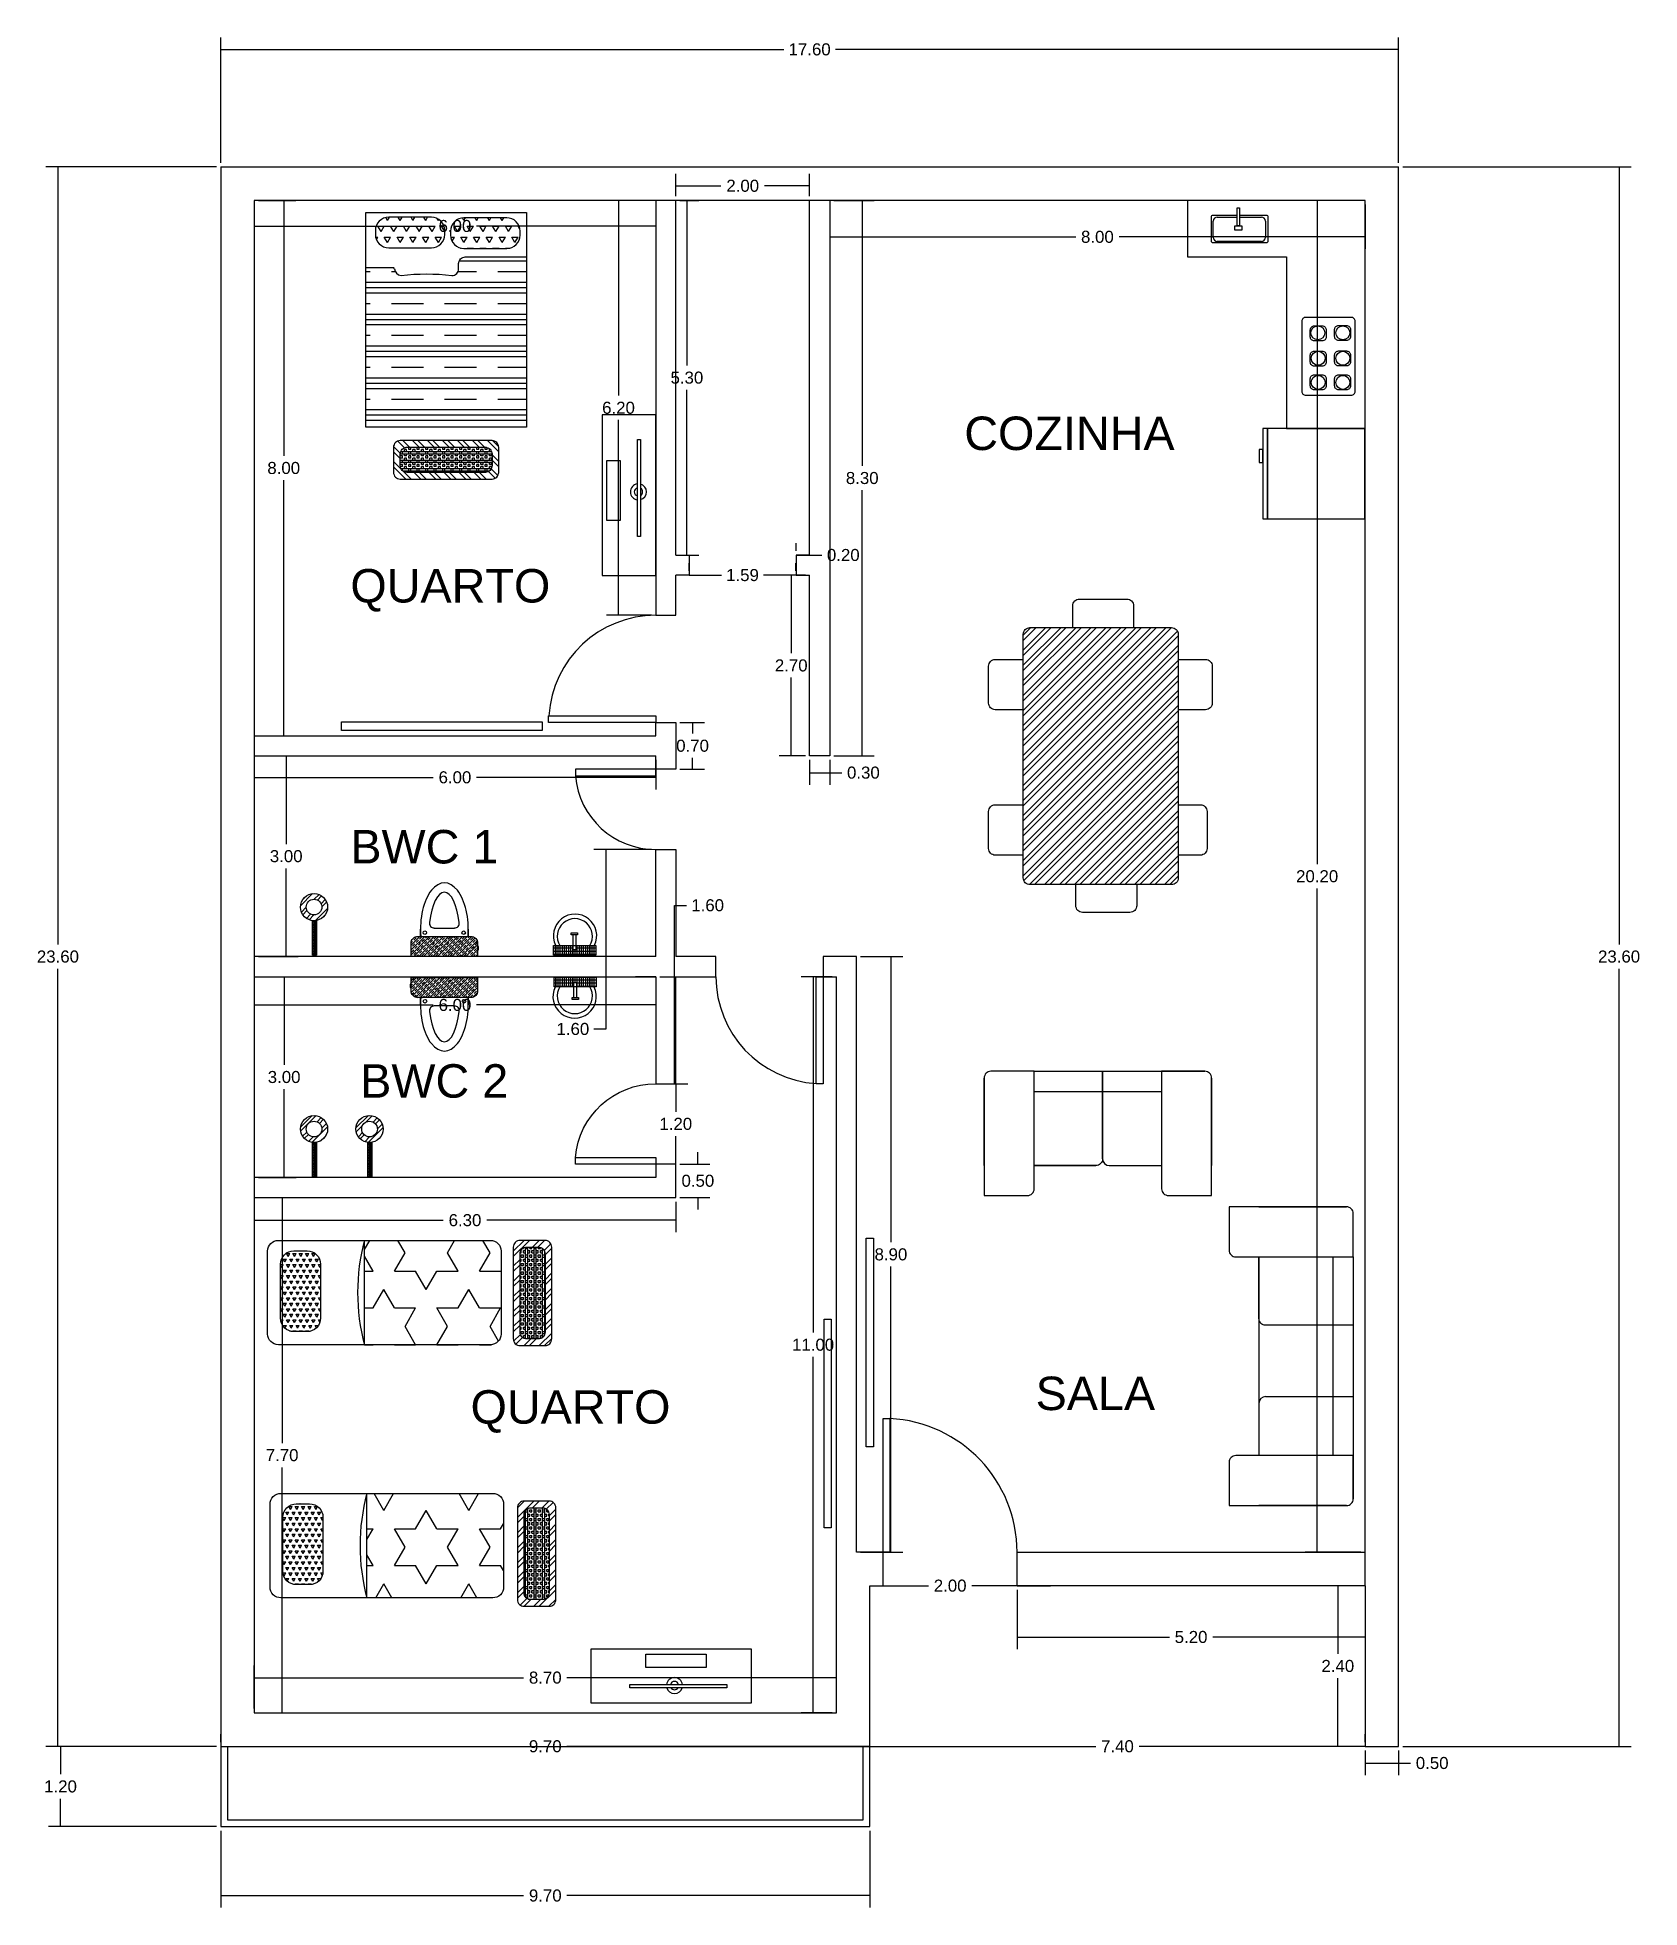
# Model space of a CAD drawing. Header units: millimetres. Extents: x -241762 to 114388, y -202223 to 8844.
# Drawn here: x 5653.48 to 5677.42, y 5334.76 to 5362.7 of the extents above; entities that cross this region are included whole.
import ezdxf

# ---------------------------------------------------------------- set-up
doc = ezdxf.new("R2010")
doc.units = ezdxf.units.MM
doc.layers.add('APPLIENCES', color=7, linetype='Continuous', plot=False)
doc.layers.add('DOORS AND WINDOWS', color=7, linetype='Continuous', plot=False)
doc.layers.add('COTAS', color=7, linetype='Continuous')
doc.styles.get("Standard").update_dxf_attribs({"font": 'arial.ttf'})
doc.dimstyles.new('COTAS', dxfattribs={"dimtxt": 0.18, "dimasz": 0.18, "dimexe": 0.18, "dimexo": 0.0625, "dimgap": 0.09, "dimtad": 0, "dimtih": 1, "dimtoh": 1, "dimzin": 0, "dimdsep": 46, "dimtxsty": 'Standard', "dimblk": 'NONE', "dimcen": 0.09, "dimclrt": 1, "dimadec": 0, "dimazin": 0, "dimtfac": 1, "dimtofl": 0, "dimtmove": 0, "dimatfit": 3, "dimfxl": 1, "dimtolj": 1, "dimtzin": 0, "dimarcsym": 0})

msp = doc.modelspace()

# ---------------------------------------------------------------- texts
at = {"char_height": 0.5, "attachment_point": 1}
for s, insert in [('COZINHA', (5667.327, 5357.035)), ('QUARTO', (5658.153, 5354.757)), ('BWC 1', (5658.153, 5350.858)), ('BWC 2', (5658.3, 5347.358)), ('SALA', (5668.393, 5342.69)), ('QUARTO', (5659.949, 5342.487))]:
    msp.add_mtext_dynamic_manual_height_columns(s, width=6, gutter_width=25, heights=[0], dxfattribs=dict(at, insert=insert))

# ---------------------------------------------------------------- blocks, each defined once
blk = doc.blocks.new('*D55')
at = {"layer": 'COTAS', "color": 0, "lineweight": -2, "transparency": 16777216}
for p, q in [((5656.216, 5360.829), (5656.216, 5362.701)), ((5656.216, 5362.521), (5664.631, 5362.521)), ((5673.816, 5362.521), (5665.401, 5362.521)), ((5673.816, 5360.829), (5673.816, 5362.701))]:
    blk.add_line(p, q, dxfattribs=at)
at = {"layer": 'Defpoints', "color": 0, "transparency": 16777216}
for p in [(5673.816, 5362.521), (5656.216, 5360.766), (5673.816, 5360.766)]:
    blk.add_point(p, dxfattribs=at)
at = {"layer": 'COTAS', "color": 1, "transparency": 16777216, "insert": (5665.016, 5362.521), "char_height": 0.18, "attachment_point": 5}
blk.add_mtext('\\A1;17.60', dxfattribs=at)
blk = doc.blocks.new('_None')
blk = doc.blocks.new('*D56')
at = {"layer": 'COTAS', "color": 0, "lineweight": -2, "transparency": 16777216}
for p, q in [((5656.153, 5360.766), (5653.603, 5360.766)), ((5653.783, 5360.766), (5653.783, 5349.148)), ((5653.783, 5337.166), (5653.783, 5348.784)), ((5656.153, 5337.166), (5653.603, 5337.166))]:
    blk.add_line(p, q, dxfattribs=at)
at = {"layer": 'Defpoints', "color": 0, "transparency": 16777216}
for p in [(5656.216, 5360.766), (5653.783, 5337.166), (5656.216, 5337.166)]:
    blk.add_point(p, dxfattribs=at)
at = {"layer": 'COTAS', "color": 1, "transparency": 16777216, "insert": (5653.783, 5348.966), "char_height": 0.18, "attachment_point": 5}
blk.add_mtext('\\A1;23.60', dxfattribs=at)
blk = doc.blocks.new('*D57')
at = {"layer": 'COTAS', "color": 0, "lineweight": -2, "transparency": 16777216}
for p, q in [((5656.153, 5337.166), (5653.642, 5337.166)), ((5653.822, 5337.166), (5653.822, 5336.748)), ((5653.822, 5335.966), (5653.822, 5336.384)), ((5656.153, 5335.966), (5653.642, 5335.966))]:
    blk.add_line(p, q, dxfattribs=at)
at = {"layer": 'Defpoints', "color": 0, "transparency": 16777216}
for p in [(5653.822, 5337.166), (5656.216, 5337.166), (5656.216, 5335.966)]:
    blk.add_point(p, dxfattribs=at)
at = {"layer": 'COTAS', "color": 1, "transparency": 16777216, "insert": (5653.822, 5336.566), "char_height": 0.18, "attachment_point": 5}
blk.add_mtext('\\A1;1.20', dxfattribs=at)
blk = doc.blocks.new('*D58')
at = {"layer": 'COTAS', "color": 0, "lineweight": -2, "transparency": 16777216}
for p, q in [((5656.216, 5335.904), (5656.216, 5334.756)), ((5665.916, 5335.904), (5665.916, 5334.756)), ((5656.216, 5334.936), (5660.742, 5334.936)), ((5665.916, 5334.936), (5661.389, 5334.936))]:
    blk.add_line(p, q, dxfattribs=at)
at = {"layer": 'Defpoints', "color": 0, "transparency": 16777216}
for p in [(5656.216, 5335.966), (5665.916, 5335.966), (5665.916, 5334.936)]:
    blk.add_point(p, dxfattribs=at)
at = {"layer": 'COTAS', "color": 1, "transparency": 16777216, "insert": (5661.066, 5334.936), "char_height": 0.18, "attachment_point": 5}
blk.add_mtext('\\A1;9.70', dxfattribs=at)
blk = doc.blocks.new('*D59')
at = {"layer": 'COTAS', "color": 0, "lineweight": -2, "transparency": 16777216}
for p, q in [((5673.253, 5360.266), (5672.42, 5360.266)), ((5672.6, 5360.266), (5672.6, 5350.348)), ((5672.6, 5340.066), (5672.6, 5349.984)), ((5673.253, 5340.066), (5672.42, 5340.066))]:
    blk.add_line(p, q, dxfattribs=at)
at = {"layer": 'Defpoints', "color": 0, "transparency": 16777216}
for p in [(5673.316, 5360.266), (5672.6, 5340.066), (5673.316, 5340.066)]:
    blk.add_point(p, dxfattribs=at)
at = {"layer": 'COTAS', "color": 1, "transparency": 16777216, "insert": (5672.6, 5350.166), "char_height": 0.18, "attachment_point": 5}
blk.add_mtext('\\A1;20.20', dxfattribs=at)
blk = doc.blocks.new('*D60')
at = {"layer": 'COTAS', "color": 0, "lineweight": -2, "transparency": 16777216}
for p, q in [((5665.316, 5360.204), (5665.316, 5359.54)), ((5673.316, 5360.204), (5673.316, 5359.54)), ((5665.316, 5359.72), (5668.992, 5359.72)), ((5673.316, 5359.72), (5669.64, 5359.72))]:
    blk.add_line(p, q, dxfattribs=at)
at = {"layer": 'Defpoints', "color": 0, "transparency": 16777216}
for p in [(5665.316, 5360.266), (5673.316, 5360.266), (5673.316, 5359.72)]:
    blk.add_point(p, dxfattribs=at)
at = {"layer": 'COTAS', "color": 1, "transparency": 16777216, "insert": (5669.316, 5359.72), "char_height": 0.18, "attachment_point": 5}
blk.add_mtext('\\A1;8.00', dxfattribs=at)
blk = doc.blocks.new('*D61')
at = {"layer": 'COTAS', "color": 0, "lineweight": -2, "transparency": 16777216}
for p, q in [((5673.878, 5360.766), (5677.292, 5360.766)), ((5677.112, 5360.766), (5677.112, 5349.148)), ((5677.112, 5337.166), (5677.112, 5348.784)), ((5673.878, 5337.166), (5677.292, 5337.166))]:
    blk.add_line(p, q, dxfattribs=at)
at = {"layer": 'Defpoints', "color": 0, "transparency": 16777216}
for p in [(5673.816, 5360.766), (5673.816, 5337.166), (5677.112, 5337.166)]:
    blk.add_point(p, dxfattribs=at)
at = {"layer": 'COTAS', "color": 1, "transparency": 16777216, "insert": (5677.112, 5348.966), "char_height": 0.18, "attachment_point": 5}
blk.add_mtext('\\A1;23.60', dxfattribs=at)
blk = doc.blocks.new('*D62')
at = {"layer": 'COTAS', "color": 0, "lineweight": -2, "transparency": 16777216}
for p, q in [((5656.716, 5360.204), (5656.716, 5359.702)), ((5662.716, 5360.204), (5662.716, 5359.702)), ((5656.716, 5359.882), (5659.392, 5359.882)), ((5662.716, 5359.882), (5660.04, 5359.882))]:
    blk.add_line(p, q, dxfattribs=at)
at = {"layer": 'Defpoints', "color": 0, "transparency": 16777216}
for p in [(5656.716, 5360.266), (5662.716, 5360.266), (5662.716, 5359.882)]:
    blk.add_point(p, dxfattribs=at)
at = {"layer": 'COTAS', "color": 1, "transparency": 16777216, "insert": (5659.716, 5359.882), "char_height": 0.18, "attachment_point": 5}
blk.add_mtext('\\A1;6.00', dxfattribs=at)
blk = doc.blocks.new('*D63')
at = {"layer": 'COTAS', "color": 0, "lineweight": -2, "transparency": 16777216}
for p, q in [((5656.778, 5360.266), (5657.337, 5360.266)), ((5657.157, 5360.266), (5657.157, 5356.448)), ((5657.157, 5352.266), (5657.157, 5356.084)), ((5656.778, 5352.266), (5657.337, 5352.266))]:
    blk.add_line(p, q, dxfattribs=at)
at = {"layer": 'Defpoints', "color": 0, "transparency": 16777216}
for p in [(5656.716, 5360.266), (5656.716, 5352.266), (5657.157, 5352.266)]:
    blk.add_point(p, dxfattribs=at)
at = {"layer": 'COTAS', "color": 1, "transparency": 16777216, "insert": (5657.157, 5356.266), "char_height": 0.18, "attachment_point": 5}
blk.add_mtext('\\A1;8.00', dxfattribs=at)
blk = doc.blocks.new('*D64')
at = {"layer": 'COTAS', "color": 0, "lineweight": -2, "transparency": 16777216}
for p, q in [((5656.778, 5351.966), (5657.374, 5351.966)), ((5657.194, 5351.966), (5657.194, 5350.648)), ((5657.194, 5348.966), (5657.194, 5350.284)), ((5656.778, 5348.966), (5657.374, 5348.966))]:
    blk.add_line(p, q, dxfattribs=at)
at = {"layer": 'Defpoints', "color": 0, "transparency": 16777216}
for p in [(5656.716, 5351.966), (5656.716, 5348.966), (5657.194, 5348.966)]:
    blk.add_point(p, dxfattribs=at)
at = {"layer": 'COTAS', "color": 1, "transparency": 16777216, "insert": (5657.194, 5350.466), "char_height": 0.18, "attachment_point": 5}
blk.add_mtext('\\A1;3.00', dxfattribs=at)
blk = doc.blocks.new('*D65')
at = {"layer": 'COTAS', "color": 0, "lineweight": -2, "transparency": 16777216}
for p, q in [((5656.778, 5348.666), (5657.343, 5348.666)), ((5657.163, 5348.666), (5657.163, 5347.348)), ((5657.163, 5345.666), (5657.163, 5346.984)), ((5656.778, 5345.666), (5657.343, 5345.666))]:
    blk.add_line(p, q, dxfattribs=at)
at = {"layer": 'Defpoints', "color": 0, "transparency": 16777216}
for p in [(5656.716, 5348.666), (5656.716, 5345.666), (5657.163, 5345.666)]:
    blk.add_point(p, dxfattribs=at)
at = {"layer": 'COTAS', "color": 1, "transparency": 16777216, "insert": (5657.163, 5347.166), "char_height": 0.18, "attachment_point": 5}
blk.add_mtext('\\A1;3.00', dxfattribs=at)
blk = doc.blocks.new('*D66')
at = {"layer": 'COTAS', "color": 0, "lineweight": -2, "transparency": 16777216}
for p, q in [((5656.778, 5345.366), (5657.313, 5345.366)), ((5657.133, 5345.366), (5657.133, 5341.698)), ((5657.133, 5337.666), (5657.133, 5341.334)), ((5656.778, 5337.666), (5657.313, 5337.666))]:
    blk.add_line(p, q, dxfattribs=at)
at = {"layer": 'Defpoints', "color": 0, "transparency": 16777216}
for p in [(5656.716, 5345.366), (5656.716, 5337.666), (5657.133, 5337.666)]:
    blk.add_point(p, dxfattribs=at)
at = {"layer": 'COTAS', "color": 1, "transparency": 16777216, "insert": (5657.133, 5341.516), "char_height": 0.18, "attachment_point": 5}
blk.add_mtext('\\A1;7.70', dxfattribs=at)
blk = doc.blocks.new('*D67')
at = {"layer": 'COTAS', "color": 0, "lineweight": -2, "transparency": 16777216}
for p, q in [((5656.716, 5337.729), (5656.716, 5338.372)), ((5656.716, 5338.192), (5660.742, 5338.192)), ((5665.416, 5338.192), (5661.39, 5338.192)), ((5665.416, 5337.729), (5665.416, 5338.372))]:
    blk.add_line(p, q, dxfattribs=at)
at = {"layer": 'Defpoints', "color": 0, "transparency": 16777216}
for p in [(5665.416, 5338.192), (5656.716, 5337.666), (5665.416, 5337.666)]:
    blk.add_point(p, dxfattribs=at)
at = {"layer": 'COTAS', "color": 1, "transparency": 16777216, "insert": (5661.066, 5338.192), "char_height": 0.18, "attachment_point": 5}
blk.add_mtext('\\A1;8.70', dxfattribs=at)
blk = doc.blocks.new('*D68')
at = {"layer": 'COTAS', "color": 0, "lineweight": -2, "transparency": 16777216}
for p, q in [((5656.216, 5337.229), (5656.216, 5337.346)), ((5665.916, 5337.229), (5665.916, 5337.346)), ((5656.216, 5337.166), (5660.742, 5337.166)), ((5665.916, 5337.166), (5661.389, 5337.166))]:
    blk.add_line(p, q, dxfattribs=at)
at = {"layer": 'Defpoints', "color": 0, "transparency": 16777216}
for p in [(5656.216, 5337.166), (5665.916, 5337.166), (5665.916, 5337.166)]:
    blk.add_point(p, dxfattribs=at)
at = {"layer": 'COTAS', "color": 1, "transparency": 16777216, "insert": (5661.066, 5337.166), "char_height": 0.18, "attachment_point": 5}
blk.add_mtext('\\A1;9.70', dxfattribs=at)
blk = doc.blocks.new('*D69')
at = {"layer": 'COTAS', "color": 0, "lineweight": -2, "transparency": 16777216}
for p, q in [((5656.716, 5351.904), (5656.716, 5351.464)), ((5662.716, 5351.904), (5662.716, 5351.464)), ((5656.716, 5351.644), (5659.392, 5351.644)), ((5662.716, 5351.644), (5660.04, 5351.644))]:
    blk.add_line(p, q, dxfattribs=at)
at = {"layer": 'Defpoints', "color": 0, "transparency": 16777216}
for p in [(5656.716, 5351.966), (5662.716, 5351.966), (5662.716, 5351.644)]:
    blk.add_point(p, dxfattribs=at)
at = {"layer": 'COTAS', "color": 1, "transparency": 16777216, "insert": (5659.716, 5351.644), "char_height": 0.18, "attachment_point": 5}
blk.add_mtext('\\A1;6.00', dxfattribs=at)
blk = doc.blocks.new('*D70')
at = {"layer": 'COTAS', "color": 0, "lineweight": -2, "transparency": 16777216}
for p, q in [((5656.716, 5348.604), (5656.716, 5348.063)), ((5662.716, 5348.604), (5662.716, 5348.063)), ((5656.716, 5348.243), (5659.392, 5348.243)), ((5662.716, 5348.243), (5660.04, 5348.243))]:
    blk.add_line(p, q, dxfattribs=at)
at = {"layer": 'Defpoints', "color": 0, "transparency": 16777216}
for p in [(5656.716, 5348.666), (5662.716, 5348.666), (5662.716, 5348.243)]:
    blk.add_point(p, dxfattribs=at)
at = {"layer": 'COTAS', "color": 1, "transparency": 16777216, "insert": (5659.716, 5348.243), "char_height": 0.18, "attachment_point": 5}
blk.add_mtext('\\A1;6.00', dxfattribs=at)
blk = doc.blocks.new('*D71')
at = {"layer": 'COTAS', "color": 0, "lineweight": -2, "transparency": 16777216}
for p, q in [((5656.716, 5345.304), (5656.716, 5344.847)), ((5663.016, 5345.304), (5663.016, 5344.847)), ((5656.716, 5345.027), (5659.542, 5345.027)), ((5663.016, 5345.027), (5660.19, 5345.027))]:
    blk.add_line(p, q, dxfattribs=at)
at = {"layer": 'Defpoints', "color": 0, "transparency": 16777216}
for p in [(5656.716, 5345.366), (5663.016, 5345.366), (5663.016, 5345.027)]:
    blk.add_point(p, dxfattribs=at)
at = {"layer": 'COTAS', "color": 1, "transparency": 16777216, "insert": (5659.866, 5345.027), "char_height": 0.18, "attachment_point": 5}
blk.add_mtext('\\A1;6.30', dxfattribs=at)
blk = doc.blocks.new('*D72')
at = {"layer": 'COTAS', "color": 0, "lineweight": -2, "transparency": 16777216}
for p, q in [((5663.016, 5360.329), (5663.016, 5360.663)), ((5665.016, 5360.329), (5665.016, 5360.663)), ((5663.016, 5360.483), (5663.691, 5360.483)), ((5665.016, 5360.483), (5664.341, 5360.483))]:
    blk.add_line(p, q, dxfattribs=at)
at = {"layer": 'Defpoints', "color": 0, "transparency": 16777216}
for p in [(5663.016, 5360.266), (5665.016, 5360.483), (5665.016, 5360.266)]:
    blk.add_point(p, dxfattribs=at)
at = {"layer": 'COTAS', "color": 1, "transparency": 16777216, "insert": (5664.016, 5360.483), "char_height": 0.18, "attachment_point": 5}
blk.add_mtext('\\A1;2.00', dxfattribs=at)
blk = doc.blocks.new('*D73')
at = {"layer": 'COTAS', "color": 0, "lineweight": -2, "transparency": 16777216}
for p, q in [((5665.378, 5360.266), (5665.982, 5360.266)), ((5665.802, 5360.266), (5665.802, 5356.298)), ((5665.802, 5351.966), (5665.802, 5355.934)), ((5665.378, 5351.966), (5665.982, 5351.966))]:
    blk.add_line(p, q, dxfattribs=at)
at = {"layer": 'Defpoints', "color": 0, "transparency": 16777216}
for p in [(5665.316, 5360.266), (5665.316, 5351.966), (5665.802, 5351.966)]:
    blk.add_point(p, dxfattribs=at)
at = {"layer": 'COTAS', "color": 1, "transparency": 16777216, "insert": (5665.802, 5356.116), "char_height": 0.18, "attachment_point": 5}
blk.add_mtext('\\A1;8.30', dxfattribs=at)
blk = doc.blocks.new('*D74')
at = {"layer": 'COTAS', "color": 0, "lineweight": -2, "transparency": 16777216}
for p, q in [((5663.078, 5360.266), (5663.362, 5360.266)), ((5663.182, 5360.266), (5663.182, 5357.798)), ((5663.182, 5354.966), (5663.182, 5357.434)), ((5663.078, 5354.966), (5663.362, 5354.966))]:
    blk.add_line(p, q, dxfattribs=at)
at = {"layer": 'Defpoints', "color": 0, "transparency": 16777216}
for p in [(5663.016, 5360.266), (5663.016, 5354.966), (5663.182, 5354.966)]:
    blk.add_point(p, dxfattribs=at)
at = {"layer": 'COTAS', "color": 1, "transparency": 16777216, "insert": (5663.182, 5357.616), "char_height": 0.18, "attachment_point": 5}
blk.add_mtext('\\A1;5.30', dxfattribs=at)
blk = doc.blocks.new('*D75')
at = {"layer": 'COTAS', "color": 0, "lineweight": -2, "transparency": 16777216}
for p, q in [((5662.653, 5360.266), (5661.98, 5360.266)), ((5662.16, 5360.266), (5662.16, 5357.348)), ((5662.16, 5354.066), (5662.16, 5356.984)), ((5662.653, 5354.066), (5661.98, 5354.066))]:
    blk.add_line(p, q, dxfattribs=at)
at = {"layer": 'Defpoints', "color": 0, "transparency": 16777216}
for p in [(5662.716, 5360.266), (5662.16, 5354.066), (5662.716, 5354.066)]:
    blk.add_point(p, dxfattribs=at)
at = {"layer": 'COTAS', "color": 1, "transparency": 16777216, "insert": (5662.16, 5357.166), "char_height": 0.18, "attachment_point": 5}
blk.add_mtext('\\A1;6.20', dxfattribs=at)
blk = doc.blocks.new('*D76')
at = {"layer": 'COTAS', "color": 0, "lineweight": -2, "transparency": 16777216}
for p, q in [((5664.953, 5354.666), (5664.561, 5354.666)), ((5664.741, 5354.666), (5664.741, 5353.498)), ((5664.741, 5351.966), (5664.741, 5353.134)), ((5664.953, 5351.966), (5664.561, 5351.966))]:
    blk.add_line(p, q, dxfattribs=at)
at = {"layer": 'Defpoints', "color": 0, "transparency": 16777216}
for p in [(5665.016, 5354.666), (5664.741, 5351.966), (5665.016, 5351.966)]:
    blk.add_point(p, dxfattribs=at)
at = {"layer": 'COTAS', "color": 1, "transparency": 16777216, "insert": (5664.741, 5353.316), "char_height": 0.18, "attachment_point": 5}
blk.add_mtext('\\A1;2.70', dxfattribs=at)
blk = doc.blocks.new('*D77')
at = {"layer": 'COTAS', "color": 0, "lineweight": -2, "transparency": 16777216}
for p, q in [((5665.016, 5351.904), (5665.016, 5351.534)), ((5665.316, 5351.904), (5665.316, 5351.534)), ((5665.016, 5351.714), (5665.316, 5351.714)), ((5665.316, 5351.714), (5665.496, 5351.714))]:
    blk.add_line(p, q, dxfattribs=at)
at = {"layer": 'Defpoints', "color": 0, "transparency": 16777216}
for p in [(5665.016, 5351.966), (5665.316, 5351.966), (5665.316, 5351.714)]:
    blk.add_point(p, dxfattribs=at)
at = {"layer": 'COTAS', "color": 1, "transparency": 16777216, "insert": (5665.819, 5351.714), "char_height": 0.18, "attachment_point": 5}
blk.add_mtext('\\A1;0.30', dxfattribs=at)
blk = doc.blocks.new('*D78')
at = {"layer": 'COTAS', "color": 0, "lineweight": -2, "transparency": 16777216}
for p, q in [((5665.778, 5348.966), (5666.411, 5348.966)), ((5666.231, 5348.966), (5666.231, 5344.698)), ((5666.231, 5340.066), (5666.231, 5344.334)), ((5665.778, 5340.066), (5666.411, 5340.066))]:
    blk.add_line(p, q, dxfattribs=at)
at = {"layer": 'Defpoints', "color": 0, "transparency": 16777216}
for p in [(5665.716, 5348.966), (5665.716, 5340.066), (5666.231, 5340.066)]:
    blk.add_point(p, dxfattribs=at)
at = {"layer": 'COTAS', "color": 1, "transparency": 16777216, "insert": (5666.231, 5344.516), "char_height": 0.18, "attachment_point": 5}
blk.add_mtext('\\A1;8.90', dxfattribs=at)
blk = doc.blocks.new('*D79')
at = {"layer": 'COTAS', "color": 0, "lineweight": -2, "transparency": 16777216}
for p, q in [((5665.353, 5348.666), (5664.888, 5348.666)), ((5665.068, 5348.666), (5665.068, 5343.348)), ((5665.068, 5337.666), (5665.068, 5342.984)), ((5665.353, 5337.666), (5664.888, 5337.666))]:
    blk.add_line(p, q, dxfattribs=at)
at = {"layer": 'Defpoints', "color": 0, "transparency": 16777216}
for p in [(5665.416, 5348.666), (5665.068, 5337.666), (5665.416, 5337.666)]:
    blk.add_point(p, dxfattribs=at)
at = {"layer": 'COTAS', "color": 1, "transparency": 16777216, "insert": (5665.068, 5343.166), "char_height": 0.18, "attachment_point": 5}
blk.add_mtext('\\A1;11.00', dxfattribs=at)
blk = doc.blocks.new('*D80')
at = {"layer": 'COTAS', "color": 0, "lineweight": -2, "transparency": 16777216}
for p, q in [((5662.653, 5350.566), (5661.793, 5350.566)), ((5661.973, 5350.566), (5661.973, 5348.966)), ((5662.653, 5348.966), (5661.793, 5348.966)), ((5661.973, 5348.966), (5661.973, 5347.884)), ((5661.973, 5347.884), (5661.793, 5347.884))]:
    blk.add_line(p, q, dxfattribs=at)
at = {"layer": 'Defpoints', "color": 0, "transparency": 16777216}
for p in [(5662.716, 5350.566), (5661.973, 5348.966), (5662.716, 5348.966)]:
    blk.add_point(p, dxfattribs=at)
at = {"layer": 'COTAS', "color": 1, "transparency": 16777216, "insert": (5661.478, 5347.884), "char_height": 0.18, "attachment_point": 5}
blk.add_mtext('\\A1;1.60', dxfattribs=at)
blk = doc.blocks.new('*D81')
at = {"layer": 'COTAS', "color": 0, "lineweight": -2, "transparency": 16777216}
for p, q in [((5662.997, 5348.666), (5662.997, 5349.732)), ((5662.997, 5349.732), (5663.177, 5349.732)), ((5662.778, 5348.666), (5663.177, 5348.666)), ((5662.997, 5347.066), (5662.997, 5348.666)), ((5662.778, 5347.066), (5663.177, 5347.066))]:
    blk.add_line(p, q, dxfattribs=at)
at = {"layer": 'Defpoints', "color": 0, "transparency": 16777216}
for p in [(5662.716, 5348.666), (5662.997, 5348.666), (5662.716, 5347.066)]:
    blk.add_point(p, dxfattribs=at)
at = {"layer": 'COTAS', "color": 1, "transparency": 16777216, "insert": (5663.492, 5349.732), "char_height": 0.18, "attachment_point": 5}
blk.add_mtext('\\A1;1.60', dxfattribs=at)
blk = doc.blocks.new('*D82')
at = {"layer": 'COTAS', "color": 0, "lineweight": -2, "transparency": 16777216}
for p, q in [((5664.816, 5355.029), (5664.816, 5355.146)), ((5664.816, 5354.966), (5665.016, 5354.966)), ((5665.016, 5355.029), (5665.016, 5355.146)), ((5665.016, 5354.966), (5665.196, 5354.966))]:
    blk.add_line(p, q, dxfattribs=at)
at = {"layer": 'Defpoints', "color": 0, "transparency": 16777216}
for p in [(5664.816, 5354.966), (5665.016, 5354.966), (5665.016, 5354.966)]:
    blk.add_point(p, dxfattribs=at)
at = {"layer": 'COTAS', "color": 1, "transparency": 16777216, "insert": (5665.519, 5354.966), "char_height": 0.18, "attachment_point": 5}
blk.add_mtext('\\A1;0.20', dxfattribs=at)
blk = doc.blocks.new('*D83')
at = {"layer": 'COTAS', "color": 0, "lineweight": -2, "transparency": 16777216}
for p, q in [((5663.078, 5352.466), (5663.447, 5352.466)), ((5663.267, 5352.466), (5663.267, 5352.298)), ((5663.267, 5351.766), (5663.267, 5351.934)), ((5663.078, 5351.766), (5663.447, 5351.766))]:
    blk.add_line(p, q, dxfattribs=at)
at = {"layer": 'Defpoints', "color": 0, "transparency": 16777216}
for p in [(5663.016, 5352.466), (5663.016, 5351.766), (5663.267, 5351.766)]:
    blk.add_point(p, dxfattribs=at)
at = {"layer": 'COTAS', "color": 1, "transparency": 16777216, "insert": (5663.267, 5352.116), "char_height": 0.18, "attachment_point": 5}
blk.add_mtext('\\A1;0.70', dxfattribs=at)
blk = doc.blocks.new('*D84')
at = {"layer": 'COTAS', "color": 0, "lineweight": -2, "transparency": 16777216}
for p, q in [((5663.346, 5345.866), (5663.346, 5346.046)), ((5663.078, 5345.866), (5663.526, 5345.866)), ((5663.078, 5345.366), (5663.526, 5345.366)), ((5663.346, 5345.366), (5663.346, 5345.186))]:
    blk.add_line(p, q, dxfattribs=at)
at = {"layer": 'Defpoints', "color": 0, "transparency": 16777216}
for p in [(5663.016, 5345.866), (5663.346, 5345.866), (5663.016, 5345.366)]:
    blk.add_point(p, dxfattribs=at)
at = {"layer": 'COTAS', "color": 1, "transparency": 16777216, "insert": (5663.346, 5345.616), "char_height": 0.18, "attachment_point": 5}
blk.add_mtext('\\A1;0.50', dxfattribs=at)
blk = doc.blocks.new('*D85')
at = {"layer": 'COTAS', "color": 0, "lineweight": -2, "transparency": 16777216}
for p, q in [((5663.016, 5347.066), (5663.016, 5346.648)), ((5663.078, 5347.066), (5663.196, 5347.066)), ((5663.016, 5345.866), (5663.016, 5346.284)), ((5663.078, 5345.866), (5663.196, 5345.866))]:
    blk.add_line(p, q, dxfattribs=at)
at = {"layer": 'Defpoints', "color": 0, "transparency": 16777216}
for p in [(5663.016, 5347.066), (5663.016, 5345.866), (5663.016, 5345.866)]:
    blk.add_point(p, dxfattribs=at)
at = {"layer": 'COTAS', "color": 1, "transparency": 16777216, "insert": (5663.016, 5346.466), "char_height": 0.18, "attachment_point": 5}
blk.add_mtext('\\A1;1.20', dxfattribs=at)
blk = doc.blocks.new('*D86')
at = {"layer": 'COTAS', "color": 0, "lineweight": -2, "transparency": 16777216}
for p, q in [((5666.116, 5339.629), (5666.116, 5339.746)), ((5668.116, 5339.629), (5668.116, 5339.746)), ((5666.116, 5339.566), (5666.791, 5339.566)), ((5668.116, 5339.566), (5667.441, 5339.566))]:
    blk.add_line(p, q, dxfattribs=at)
at = {"layer": 'Defpoints', "color": 0, "transparency": 16777216}
for p in [(5666.116, 5339.566), (5668.116, 5339.566), (5668.116, 5339.566)]:
    blk.add_point(p, dxfattribs=at)
at = {"layer": 'COTAS', "color": 1, "transparency": 16777216, "insert": (5667.116, 5339.566), "char_height": 0.18, "attachment_point": 5}
blk.add_mtext('\\A1;2.00', dxfattribs=at)
blk = doc.blocks.new('*D54')
at = {"layer": 'COTAS', "color": 0, "lineweight": -2, "transparency": 16777216}
for p, q in [((5668.116, 5339.504), (5668.116, 5338.619)), ((5673.316, 5339.504), (5673.316, 5338.619)), ((5668.116, 5338.799), (5670.392, 5338.799)), ((5673.316, 5338.799), (5671.039, 5338.799))]:
    blk.add_line(p, q, dxfattribs=at)
at = {"layer": 'Defpoints', "color": 0, "transparency": 16777216}
for p in [(5668.116, 5339.566), (5673.316, 5339.566), (5673.316, 5338.799)]:
    blk.add_point(p, dxfattribs=at)
at = {"layer": 'COTAS', "color": 1, "transparency": 16777216, "insert": (5670.716, 5338.799), "char_height": 0.18, "attachment_point": 5}
blk.add_mtext('\\A1;5.20', dxfattribs=at)
blk = doc.blocks.new('*D87')
at = {"layer": 'COTAS', "color": 0, "lineweight": -2, "transparency": 16777216}
for p, q in [((5673.316, 5337.104), (5673.316, 5336.736)), ((5673.816, 5337.104), (5673.816, 5336.736)), ((5673.316, 5336.916), (5673.816, 5336.916)), ((5673.816, 5336.916), (5673.996, 5336.916))]:
    blk.add_line(p, q, dxfattribs=at)
at = {"layer": 'Defpoints', "color": 0, "transparency": 16777216}
for p in [(5673.316, 5337.166), (5673.816, 5337.166), (5673.816, 5336.916)]:
    blk.add_point(p, dxfattribs=at)
at = {"layer": 'COTAS', "color": 1, "transparency": 16777216, "insert": (5674.319, 5336.916), "char_height": 0.18, "attachment_point": 5}
blk.add_mtext('\\A1;0.50', dxfattribs=at)
blk = doc.blocks.new('*D88')
at = {"layer": 'COTAS', "color": 0, "lineweight": -2, "transparency": 16777216}
for p, q in [((5665.916, 5337.229), (5665.916, 5337.346)), ((5673.316, 5337.229), (5673.316, 5337.346)), ((5665.916, 5337.166), (5669.293, 5337.166)), ((5673.316, 5337.166), (5669.939, 5337.166))]:
    blk.add_line(p, q, dxfattribs=at)
at = {"layer": 'Defpoints', "color": 0, "transparency": 16777216}
for p in [(5665.916, 5337.166), (5665.916, 5337.166), (5673.316, 5337.166)]:
    blk.add_point(p, dxfattribs=at)
at = {"layer": 'COTAS', "color": 1, "transparency": 16777216, "insert": (5669.616, 5337.166), "char_height": 0.18, "attachment_point": 5}
blk.add_mtext('\\A1;7.40', dxfattribs=at)
blk = doc.blocks.new('*D89')
at = {"layer": 'COTAS', "color": 0, "lineweight": -2, "transparency": 16777216}
for p, q in [((5663.216, 5354.729), (5663.216, 5354.846)), ((5664.81, 5354.729), (5664.81, 5354.846)), ((5663.216, 5354.666), (5663.697, 5354.666)), ((5664.81, 5354.666), (5664.328, 5354.666))]:
    blk.add_line(p, q, dxfattribs=at)
at = {"layer": 'Defpoints', "color": 0, "transparency": 16777216}
for p in [(5663.216, 5354.666), (5664.81, 5354.666), (5664.81, 5354.666)]:
    blk.add_point(p, dxfattribs=at)
at = {"layer": 'COTAS', "color": 1, "transparency": 16777216, "insert": (5664.013, 5354.666), "char_height": 0.18, "attachment_point": 5}
blk.add_mtext('\\A1;1.59', dxfattribs=at)
blk = doc.blocks.new('*D90')
at = {"layer": 'COTAS', "color": 0, "lineweight": -2, "transparency": 16777216}
for p, q in [((5673.253, 5339.566), (5672.729, 5339.566)), ((5672.909, 5339.566), (5672.909, 5338.548)), ((5672.909, 5337.166), (5672.909, 5338.184)), ((5673.253, 5337.166), (5672.729, 5337.166))]:
    blk.add_line(p, q, dxfattribs=at)
at = {"layer": 'Defpoints', "color": 0, "transparency": 16777216}
for p in [(5673.316, 5339.566), (5672.909, 5337.166), (5673.316, 5337.166)]:
    blk.add_point(p, dxfattribs=at)
at = {"layer": 'COTAS', "color": 1, "transparency": 16777216, "insert": (5672.909, 5338.366), "char_height": 0.18, "attachment_point": 5}
blk.add_mtext('\\A1;2.40', dxfattribs=at)
blk = doc.blocks.new('_DOOR')
for p, q in [((1929.044, 1735.625), (1929.044, 1736.625)), ((1929.044, 1736.625), (1929.094, 1736.625)), ((1929.094, 1736.625), (1929.094, 1735.625))]:
    blk.add_line(p, q)
blk.add_arc((1929.044, 1735.625), 1, 0, 87.1376)
blk = doc.blocks.new('_DOOR-')
at = {"layer": 'DOORS AND WINDOWS'}
blk.add_blockref('_DOOR', (-1927.794, -1740.075), dxfattribs=at)
blk = doc.blocks.new('DOOR_OFFICIAL')
at = {"layer": 'DOORS AND WINDOWS'}
blk.add_blockref('_DOOR-', (-1.3, 4.45), dxfattribs=at)
blk = doc.blocks.new('small_DOOR')
at = {"layer": 'DOORS AND WINDOWS'}
blk.add_lwpolyline([(0.8, -0.05), (0, -0.05), (0, 0), (0.8, 0)], close=True, dxfattribs=at)
blk.add_arc((0.8, -0.05), 0.8, 90, 176.4167, dxfattribs=at)
blk = doc.blocks.new('bathr_DOOR')
at = {"layer": 'DOORS AND WINDOWS'}
blk.add_lwpolyline([(0, 0), (-0.6, 0), (-0.6, -0.05), (0, -0.05)], close=True, dxfattribs=at)
blk.add_arc((0, 0.002), 0.602, 184.9791, 270, dxfattribs=at)
blk = doc.blocks.new('king_BED')
at = {"layer": 'APPLIENCES'}
h = blk.add_hatch(dxfattribs=at)
h.set_pattern_fill('CLAY', color=256, scale=0.05)
h.set_pattern_definition([(0, (-1925.1788, -1745.6346), (0, 0.238125), []), (0, (-1925.1788, -1745.59492), (0, 0.238125), []), (0, (-1925.1788, -1745.55523), (0, 0.238125), []), (0, (-1925.1788, -1745.47586), (0, 0.238125), [0.238125, -0.15875])])
h.paths.add_polyline_path([(1.199, -0.333), (0.743, -0.333, 0.414214), (0.693, -0.383), (0.693, -0.422, -0.414214), (0.643, -0.472, 0.065451), (0.263, -0.472, -0.324715), (0.213, -0.421, 0.372904), (0.203, -0.413), (0, -0.413), (0, -1.604), (1.199, -1.604)])
blk.add_lwpolyline([(0, 0), (1.199, 0), (1.199, -1.604), (0, -1.604)], close=True, dxfattribs=at)
for points in [[(0.59, -0.136, 0.414214), (0.49, -0.036), (0.171, -0.036, 0.414214), (0.071, -0.136), (0.071, -0.165, 0.414214), (0.171, -0.265), (0.49, -0.265, 0.414214), (0.59, -0.165)], [(0.733, -0.27), (1.052, -0.27, 0.414214), (1.152, -0.17), (1.152, -0.14, 0.414214), (1.052, -0.04), (0.733, -0.04, 0.414214), (0.633, -0.14), (0.633, -0.17, 0.414214)]]:
    blk.add_lwpolyline(points, format="xyb", close=True, dxfattribs=at)
for points in [[(0.213, -0.421, 0.373029), (0.203, -0.413), (0, -0.413)], [(0.213, -0.421, 0.324694), (0.263, -0.472, -0.065451), (0.643, -0.472, 0.414214), (0.693, -0.422), (0.693, -0.383, -0.414214), (0.743, -0.333), (1.199, -0.333)]]:
    blk.add_lwpolyline(points, format="xyb", dxfattribs=at)
blk = doc.blocks.new('fridge')
at = {"layer": 'APPLIENCES'}
for points in [[(0.034, 0.677), (0, 0.677), (0, 0), (0.034, 0)], [(0.763, 0.677), (0.034, 0.677), (0.034, 0), (0.763, 0)], [(0.034, 0.677), (0.034, 0.677), (0.034, 0), (0.034, 0)], [(-0.028, 0.423), (0, 0.423), (0, 0.52), (-0.028, 0.52)]]:
    blk.add_lwpolyline(points, close=True, dxfattribs=at)
blk = doc.blocks.new('sink')
blk.add_lwpolyline([(0.197, 0.197), (0.394, 0.197, -0.414214), (0.409, 0.182), (0.409, 0.004, -0.414214), (0.394, -0.011), (0.001, -0.011, -0.414214), (-0.014, 0.004), (-0.014, 0.182, -0.414214), (0.001, 0.197), (0.179, 0.197)], format="xyb")
blk.add_lwpolyline([(0.162, 0.117), (0.215, 0.117), (0.215, 0.085), (0.162, 0.085)], close=True)
at = {"layer": 'APPLIENCES'}
for p, q in [((0, 0.03), (0, 0.152)), ((0.03, 0.182), (0.179, 0.182)), ((0.179, 0.251), (0.197, 0.251)), ((0.179, 0.117), (0.179, 0.251)), ((0.197, 0.251), (0.197, 0.117)), ((0.197, 0.182), (0.36, 0.182)), ((0.39, 0.152), (0.39, 0.03)), ((0.36, 0), (0.03, 0)), ((0.197, 0.117), (0.179, 0.117))]:
    blk.add_line(p, q, dxfattribs=at)
for centre, start, end in [((0.03, 0.152), 90, 180), ((0.36, 0.152), 0, 90), ((0.03, 0.03), 180, 270), ((0.36, 0.03), 270, 0)]:
    blk.add_arc(centre, 0.03, start, end, dxfattribs=at)
blk = doc.blocks.new('couch')
for p, q in [((0.223, -0.374), (0.223, -1.858)), ((0.776, -0.374), (0.776, -1.858)), ((0.928, -0.374), (0.928, -1.858)), ((0.223, -1.468), (0.223, -1.858)), ((0.273, -1.418), (0.928, -1.418))]:
    blk.add_line(p, q)
blk.add_arc((0.273, -1.468), 0.05, 90, 180)
at = {"layer": 'APPLIENCES'}
for points in [[(0.878, 0), (0, 0), (0, -0.324, 0.414214), (0.05, -0.374), (0.928, -0.374), (0.928, -0.05, 0.414214)], [(0.928, -1.858), (0.05, -1.858, 0.414214), (0, -1.908), (0, -2.232), (0.878, -2.232, 0.414214), (0.928, -2.182)]]:
    blk.add_lwpolyline(points, format="xyb", close=True, dxfattribs=at)
for points in [[(0.223, 0), (0.878, 0)], [(0.928, -1.858), (0.928, -2.182)], [(0.878, -2.232), (0.223, -2.232)]]:
    blk.add_lwpolyline(points, dxfattribs=at)
blk.add_lwpolyline([(0.928, -0.885), (0.273, -0.885, -0.414214), (0.223, -0.835), (0.223, -0.374)], format="xyb", dxfattribs=at)
blk = doc.blocks.new('Small_bed')
at = {"layer": 'APPLIENCES'}
h = blk.add_hatch(dxfattribs=at)
h.set_pattern_fill('STARS', color=256, scale=0.1)
h.set_pattern_definition([(0, (-3852.2191, -3474.34934), (0, 0.54992613), [0.3175, -0.3175]), (60, (-3852.2191, -3474.34934), (-0.47625, 0.274963066), [0.3175, -0.3175]), (120, (-3852.06035, -3474.0744), (-0.47625, -0.274963066), [0.3175, -0.3175])])
h.paths.add_polyline_path([(0.16, 1.4, 0.414214), (0, 1.56), (-1.882, 1.56), (-1.882, 0), (0, 0, 0.414214), (0.16, 0.16)])
at = {"layer": 'APPLIENCES', "linetype": 'Continuous'}
for p, q in [((-2.881, 1.404), (-2.882, 1.405)), ((-2.881, 1.404), (-2.88, 1.405)), ((-2.786, 1.404), (-2.785, 1.405)), ((-2.786, 1.404), (-2.786, 1.405)), ((-3.137, 1.198), (-3.095, 1.198)), ((-3.119, 1.156), (-3.137, 1.187)), ((-3.119, 1.156), (-3.095, 1.198)), ((-3.071, 1.239), (-3.095, 1.28)), ((-3.095, 1.28), (-3.048, 1.28)), ((-3.071, 1.239), (-3.048, 1.28)), ((-3.024, 1.321), (-3.048, 1.363)), ((-3.048, 1.363), (-3, 1.363)), ((-3.024, 1.156), (-3.048, 1.198)), ((-3.048, 1.198), (-3, 1.198)), ((-3.024, 1.321), (-3, 1.363)), ((-3.024, 1.156), (-3, 1.198)), ((-2.976, 1.239), (-3, 1.28)), ((-3, 1.28), (-2.952, 1.28)), ((-2.976, 1.239), (-2.952, 1.28)), ((-2.928, 1.321), (-2.952, 1.363)), ((-2.952, 1.363), (-2.905, 1.363)), ((-2.928, 1.156), (-2.952, 1.198)), ((-2.952, 1.198), (-2.905, 1.198)), ((-2.928, 1.321), (-2.905, 1.363)), ((-2.928, 1.156), (-2.905, 1.198)), ((-2.881, 1.239), (-2.905, 1.28)), ((-2.905, 1.28), (-2.857, 1.28)), ((-2.881, 1.239), (-2.857, 1.28)), ((-2.833, 1.321), (-2.857, 1.363)), ((-2.857, 1.363), (-2.809, 1.363)), ((-2.833, 1.156), (-2.857, 1.198)), ((-2.857, 1.198), (-2.809, 1.198)), ((-2.833, 1.321), (-2.809, 1.363)), ((-2.833, 1.156), (-2.809, 1.198)), ((-2.786, 1.239), (-2.809, 1.28)), ((-2.809, 1.28), (-2.762, 1.28)), ((-2.786, 1.239), (-2.762, 1.28)), ((-2.738, 1.321), (-2.762, 1.363)), ((-2.762, 1.363), (-2.714, 1.363)), ((-2.738, 1.156), (-2.762, 1.198)), ((-2.762, 1.198), (-2.714, 1.198)), ((-2.738, 1.321), (-2.714, 1.363)), ((-2.738, 1.156), (-2.714, 1.198)), ((-2.69, 1.239), (-2.714, 1.28)), ((-2.714, 1.28), (-2.667, 1.28)), ((-2.69, 1.239), (-2.667, 1.28)), ((-2.643, 1.321), (-2.667, 1.363)), ((-2.667, 1.363), (-2.619, 1.363)), ((-2.643, 1.156), (-2.667, 1.198)), ((-2.667, 1.198), (-2.619, 1.198)), ((-2.643, 1.321), (-2.619, 1.363)), ((-2.643, 1.156), (-2.619, 1.198)), ((-2.595, 1.239), (-2.619, 1.28)), ((-2.619, 1.28), (-2.571, 1.28)), ((-2.595, 1.239), (-2.571, 1.28)), ((-2.547, 1.156), (-2.571, 1.198)), ((-2.571, 1.198), (-2.538, 1.198)), ((-2.547, 1.156), (-2.538, 1.173)), ((-3.137, 1.033), (-3.095, 1.033)), ((-3.119, 0.991), (-3.137, 1.022)), ((-3.137, 0.868), (-3.095, 0.868)), ((-3.119, 0.826), (-3.137, 0.857)), ((-3.119, 0.991), (-3.095, 1.033)), ((-3.119, 0.826), (-3.095, 0.868)), ((-3.071, 1.074), (-3.095, 1.115)), ((-3.095, 1.115), (-3.048, 1.115)), ((-3.071, 0.909), (-3.095, 0.95)), ((-3.095, 0.95), (-3.048, 0.95)), ((-3.071, 1.074), (-3.048, 1.115)), ((-3.071, 0.909), (-3.048, 0.95)), ((-3.024, 0.991), (-3.048, 1.033)), ((-3.048, 1.033), (-3, 1.033)), ((-3.024, 0.826), (-3.048, 0.868)), ((-3.048, 0.868), (-3, 0.868)), ((-3.024, 0.991), (-3, 1.033)), ((-3.024, 0.826), (-3, 0.868)), ((-2.976, 1.074), (-3, 1.115)), ((-3, 1.115), (-2.952, 1.115)), ((-2.976, 0.909), (-3, 0.95)), ((-3, 0.95), (-2.952, 0.95)), ((-2.976, 1.074), (-2.952, 1.115)), ((-2.976, 0.909), (-2.952, 0.95)), ((-2.928, 0.991), (-2.952, 1.033)), ((-2.952, 1.033), (-2.905, 1.033)), ((-2.928, 0.826), (-2.952, 0.868)), ((-2.952, 0.868), (-2.905, 0.868)), ((-2.928, 0.991), (-2.905, 1.033)), ((-2.928, 0.826), (-2.905, 0.868)), ((-2.881, 1.074), (-2.905, 1.115)), ((-2.905, 1.115), (-2.857, 1.115)), ((-2.881, 0.909), (-2.905, 0.95)), ((-2.905, 0.95), (-2.857, 0.95)), ((-2.881, 1.074), (-2.857, 1.115)), ((-2.881, 0.909), (-2.857, 0.95)), ((-2.833, 0.991), (-2.857, 1.033)), ((-2.857, 1.033), (-2.809, 1.033)), ((-2.833, 0.826), (-2.857, 0.868)), ((-2.857, 0.868), (-2.809, 0.868)), ((-2.833, 0.991), (-2.809, 1.033)), ((-2.833, 0.826), (-2.809, 0.868)), ((-2.786, 1.074), (-2.809, 1.115)), ((-2.809, 1.115), (-2.762, 1.115)), ((-2.786, 0.909), (-2.809, 0.95)), ((-2.809, 0.95), (-2.762, 0.95)), ((-2.786, 1.074), (-2.762, 1.115)), ((-2.786, 0.909), (-2.762, 0.95)), ((-2.738, 0.991), (-2.762, 1.033)), ((-2.762, 1.033), (-2.714, 1.033)), ((-2.738, 0.826), (-2.762, 0.868)), ((-2.762, 0.868), (-2.714, 0.868)), ((-2.738, 0.991), (-2.714, 1.033)), ((-2.738, 0.826), (-2.714, 0.868)), ((-2.69, 1.074), (-2.714, 1.115)), ((-2.714, 1.115), (-2.667, 1.115)), ((-2.69, 0.909), (-2.714, 0.95)), ((-2.714, 0.95), (-2.667, 0.95)), ((-2.69, 1.074), (-2.667, 1.115)), ((-2.69, 0.909), (-2.667, 0.95)), ((-2.643, 0.991), (-2.667, 1.033)), ((-2.667, 1.033), (-2.619, 1.033)), ((-2.643, 0.826), (-2.667, 0.868)), ((-2.667, 0.868), (-2.619, 0.868)), ((-2.643, 0.991), (-2.619, 1.033)), ((-2.643, 0.826), (-2.619, 0.868)), ((-2.595, 1.074), (-2.619, 1.115)), ((-2.619, 1.115), (-2.571, 1.115)), ((-2.595, 0.909), (-2.619, 0.95)), ((-2.619, 0.95), (-2.571, 0.95)), ((-2.595, 1.074), (-2.571, 1.115)), ((-2.595, 0.909), (-2.571, 0.95)), ((-2.547, 0.991), (-2.571, 1.033)), ((-2.571, 1.033), (-2.538, 1.033)), ((-2.547, 0.826), (-2.571, 0.868)), ((-2.571, 0.868), (-2.538, 0.868)), ((-2.547, 0.991), (-2.538, 1.008)), ((-2.547, 0.826), (-2.538, 0.843)), ((-3.137, 0.703), (-3.095, 0.703)), ((-3.119, 0.661), (-3.137, 0.692)), ((-3.119, 0.661), (-3.095, 0.703)), ((-3.071, 0.744), (-3.095, 0.785)), ((-3.095, 0.785), (-3.048, 0.785)), ((-3.071, 0.579), (-3.095, 0.62)), ((-3.095, 0.62), (-3.048, 0.62)), ((-3.071, 0.744), (-3.048, 0.785)), ((-3.071, 0.579), (-3.048, 0.62)), ((-3.024, 0.661), (-3.048, 0.703)), ((-3.048, 0.703), (-3, 0.703)), ((-3.024, 0.661), (-3, 0.703)), ((-2.976, 0.744), (-3, 0.785)), ((-3, 0.785), (-2.952, 0.785)), ((-2.976, 0.579), (-3, 0.62)), ((-3, 0.62), (-2.952, 0.62)), ((-2.976, 0.744), (-2.952, 0.785)), ((-2.976, 0.579), (-2.952, 0.62)), ((-2.928, 0.661), (-2.952, 0.703)), ((-2.952, 0.703), (-2.905, 0.703)), ((-2.928, 0.661), (-2.905, 0.703)), ((-2.881, 0.744), (-2.905, 0.785)), ((-2.905, 0.785), (-2.857, 0.785)), ((-2.881, 0.579), (-2.905, 0.62)), ((-2.905, 0.62), (-2.857, 0.62)), ((-2.881, 0.744), (-2.857, 0.785)), ((-2.881, 0.579), (-2.857, 0.62)), ((-2.833, 0.661), (-2.857, 0.703)), ((-2.857, 0.703), (-2.809, 0.703)), ((-2.833, 0.661), (-2.809, 0.703)), ((-2.786, 0.744), (-2.809, 0.785)), ((-2.809, 0.785), (-2.762, 0.785)), ((-2.786, 0.579), (-2.809, 0.62)), ((-2.809, 0.62), (-2.762, 0.62)), ((-2.786, 0.744), (-2.762, 0.785)), ((-2.786, 0.579), (-2.762, 0.62)), ((-2.738, 0.661), (-2.762, 0.703)), ((-2.762, 0.703), (-2.714, 0.703)), ((-2.738, 0.661), (-2.714, 0.703)), ((-2.69, 0.744), (-2.714, 0.785)), ((-2.714, 0.785), (-2.667, 0.785)), ((-2.69, 0.579), (-2.714, 0.62)), ((-2.714, 0.62), (-2.667, 0.62)), ((-2.69, 0.744), (-2.667, 0.785)), ((-2.69, 0.579), (-2.667, 0.62)), ((-2.643, 0.661), (-2.667, 0.703)), ((-2.667, 0.703), (-2.619, 0.703)), ((-2.643, 0.661), (-2.619, 0.703)), ((-2.595, 0.744), (-2.619, 0.785)), ((-2.619, 0.785), (-2.571, 0.785)), ((-2.595, 0.579), (-2.619, 0.62)), ((-2.619, 0.62), (-2.571, 0.62)), ((-2.595, 0.744), (-2.571, 0.785)), ((-2.595, 0.579), (-2.571, 0.62)), ((-2.547, 0.661), (-2.571, 0.703)), ((-2.571, 0.703), (-2.538, 0.703)), ((-2.547, 0.661), (-2.538, 0.678)), ((-3.137, 0.538), (-3.095, 0.538)), ((-3.119, 0.496), (-3.137, 0.527)), ((-3.135, 0.373), (-3.095, 0.373)), ((-3.119, 0.331), (-3.132, 0.355)), ((-3.119, 0.496), (-3.095, 0.538)), ((-3.119, 0.331), (-3.095, 0.373)), ((-3.071, 0.414), (-3.095, 0.455)), ((-3.095, 0.455), (-3.048, 0.455)), ((-3.071, 0.249), (-3.095, 0.29)), ((-3.095, 0.29), (-3.048, 0.29)), ((-3.071, 0.414), (-3.048, 0.455)), ((-3.071, 0.249), (-3.048, 0.29)), ((-3.024, 0.496), (-3.048, 0.538)), ((-3.048, 0.538), (-3, 0.538)), ((-3.024, 0.331), (-3.048, 0.373)), ((-3.048, 0.373), (-3, 0.373)), ((-3.024, 0.496), (-3, 0.538)), ((-3.024, 0.331), (-3, 0.373)), ((-2.976, 0.414), (-3, 0.455)), ((-3, 0.455), (-2.952, 0.455)), ((-2.976, 0.249), (-3, 0.29)), ((-3, 0.29), (-2.952, 0.29)), ((-2.976, 0.414), (-2.952, 0.455)), ((-2.976, 0.249), (-2.952, 0.29)), ((-2.928, 0.496), (-2.952, 0.538)), ((-2.952, 0.538), (-2.905, 0.538)), ((-2.928, 0.331), (-2.952, 0.373)), ((-2.952, 0.373), (-2.905, 0.373)), ((-2.928, 0.496), (-2.905, 0.538)), ((-2.928, 0.331), (-2.905, 0.373)), ((-2.881, 0.414), (-2.905, 0.455)), ((-2.905, 0.455), (-2.857, 0.455)), ((-2.881, 0.249), (-2.905, 0.29)), ((-2.905, 0.29), (-2.857, 0.29)), ((-2.881, 0.414), (-2.857, 0.455)), ((-2.881, 0.249), (-2.857, 0.29)), ((-2.833, 0.496), (-2.857, 0.538)), ((-2.857, 0.538), (-2.809, 0.538)), ((-2.833, 0.331), (-2.857, 0.373)), ((-2.857, 0.373), (-2.809, 0.373)), ((-2.833, 0.496), (-2.809, 0.538)), ((-2.833, 0.331), (-2.809, 0.373)), ((-2.786, 0.414), (-2.809, 0.455)), ((-2.809, 0.455), (-2.762, 0.455)), ((-2.786, 0.249), (-2.809, 0.29)), ((-2.809, 0.29), (-2.762, 0.29)), ((-2.786, 0.414), (-2.762, 0.455)), ((-2.786, 0.249), (-2.762, 0.29)), ((-2.738, 0.496), (-2.762, 0.538)), ((-2.762, 0.538), (-2.714, 0.538)), ((-2.738, 0.331), (-2.762, 0.373)), ((-2.762, 0.373), (-2.714, 0.373)), ((-2.738, 0.496), (-2.714, 0.538)), ((-2.738, 0.331), (-2.714, 0.373)), ((-2.69, 0.414), (-2.714, 0.455)), ((-2.714, 0.455), (-2.667, 0.455)), ((-2.69, 0.249), (-2.714, 0.29)), ((-2.714, 0.29), (-2.667, 0.29)), ((-2.69, 0.414), (-2.667, 0.455)), ((-2.69, 0.249), (-2.667, 0.29)), ((-2.643, 0.496), (-2.667, 0.538)), ((-2.667, 0.538), (-2.619, 0.538)), ((-2.643, 0.331), (-2.667, 0.373)), ((-2.667, 0.373), (-2.619, 0.373)), ((-2.643, 0.496), (-2.619, 0.538)), ((-2.643, 0.331), (-2.619, 0.373)), ((-2.595, 0.414), (-2.619, 0.455)), ((-2.619, 0.455), (-2.571, 0.455)), ((-2.598, 0.254), (-2.619, 0.29)), ((-2.619, 0.29), (-2.571, 0.29)), ((-2.595, 0.414), (-2.571, 0.455)), ((-2.582, 0.271), (-2.571, 0.29)), ((-2.547, 0.496), (-2.571, 0.538)), ((-2.571, 0.538), (-2.538, 0.538)), ((-2.548, 0.333), (-2.571, 0.373)), ((-2.571, 0.373), (-2.539, 0.373)), ((-2.547, 0.496), (-2.538, 0.513)), ((-3.001, 0.208), (-3, 0.208)), ((-3, 0.207), (-3, 0.208)), ((-2.946, 0.197), (-2.952, 0.208)), ((-2.952, 0.208), (-2.905, 0.208)), ((-2.911, 0.197), (-2.905, 0.208)), ((-2.851, 0.197), (-2.857, 0.208)), ((-2.857, 0.208), (-2.809, 0.208)), ((-2.816, 0.197), (-2.809, 0.208)), ((-2.756, 0.197), (-2.762, 0.208)), ((-2.762, 0.208), (-2.714, 0.208)), ((-2.72, 0.198), (-2.714, 0.208))]:
    blk.add_line(p, q, dxfattribs=at)
at = {"layer": 'APPLIENCES'}
for points in [[(-3.169, 1.56), (0, 1.56, -0.414214), (0.16, 1.4), (0.16, 0.16, -0.414214), (0, 0), (-3.169, 0, -0.414214), (-3.329, 0.16), (-3.329, 1.4, -0.414214)], [(-2.937, 1.405), (-2.738, 1.405, -0.414214), (-2.538, 1.205), (-2.538, 0.397, -0.414214), (-2.738, 0.197), (-2.937, 0.197, -0.414214), (-3.137, 0.397), (-3.137, 1.205, -0.414214)], [(-1.882, 1.56, 0.131652), (-1.882, 0)]]:
    blk.add_lwpolyline(points, format="xyb", close=True, dxfattribs=at)
blk = doc.blocks.new('room_desk')
at = {"layer": 'APPLIENCES'}
for points in [[(0, 0), (0, 0.8), (-2.4, 0.8), (-2.4, 0)], [(-1.578, 0.729), (-0.678, 0.729), (-0.678, 0.529), (-1.578, 0.529)], [(-1.818, 0.274), (-0.365, 0.274), (-0.365, 0.226), (-1.818, 0.226)]]:
    blk.add_lwpolyline(points, close=True, dxfattribs=at)
for radius, start, end in [(0.12, 7.6593, 172.3407), (0.0622, 14.9476, 165.0524), (0.12, 195.4824, 344.5176), (0.0622, 211.1044, 328.8956)]:
    blk.add_arc((-1.149, 0.258), radius, start, end, dxfattribs=at)
blk = doc.blocks.new('small_couch')
for p, q in [((-3.717, 1.855), (-2.695, 1.855)), ((-2.694, 0.547), (-2.694, 1.855)), ((-2.694, 1.855), (-1.812, 1.855)), ((-3.717, 1.552), (-2.695, 1.552)), ((-2.694, 1.552), (-1.812, 1.552)), ((-3.717, 0.447), (-2.795, 0.447)), ((-2.594, 0.447), (-1.812, 0.447))]:
    blk.add_line(p, q)
blk.add_arc((-2.594, 0.547), 0.1, 180, 270)
at = {"layer": 'APPLIENCES'}
for points in [[(-4.464, 1.755), (-4.464, 0), (-3.817, 0, 0.414214), (-3.717, 0.1), (-3.717, 1.855), (-4.364, 1.855, 0.414214)], [(-1.812, 1.855), (-1.812, 0.1, 0.414214), (-1.712, 0), (-1.065, 0), (-1.065, 1.755, 0.414214), (-1.165, 1.855)]]:
    blk.add_lwpolyline(points, format="xyb", close=True, dxfattribs=at)
for points in [[(-4.464, 0.447), (-4.464, 1.755)], [(-1.812, 1.855), (-1.165, 1.855)], [(-1.065, 1.755), (-1.065, 0.447)]]:
    blk.add_lwpolyline(points, dxfattribs=at)
blk.add_lwpolyline([(-2.695, 1.855), (-2.695, 0.547, -0.414214), (-2.795, 0.447), (-3.717, 0.447)], format="xyb", dxfattribs=at)
blk = doc.blocks.new('room_chest')
h = blk.add_hatch()
h.set_pattern_fill('STEEL', color=256, scale=0.05)
h.set_pattern_definition([(45, (0, 0), (-0.112253, 0.112253), []), (45, (0, 0.07938), (-0.112253, 0.112253), [])])
h.paths.add_polyline_path([(-0.1, 1.572), (-0.474, 1.572, 0.414214), (-0.574, 1.472), (-0.574, 0.1, 0.414214), (-0.474, 0), (-0.1, 0, 0.414214), (0, 0.1), (0, 1.472, 0.414214)])
h.paths.add_polyline_path([(-0.2, 1.472, -0.414214), (-0.1, 1.372), (-0.1, 0.2, -0.414214), (-0.2, 0.1), (-0.374, 0.1, -0.414214), (-0.474, 0.2), (-0.474, 1.372, -0.414214), (-0.374, 1.472)], flags=0)
h.paths.add_polyline_path([(-0.1, 1.372, 0.414214), (-0.2, 1.472), (-0.374, 1.472, 0.414214), (-0.474, 1.372), (-0.474, 0.2, 0.414214), (-0.374, 0.1), (-0.2, 0.1, 0.414214), (-0.1, 0.2)], flags=16)
h = blk.add_hatch()
h.set_pattern_fill('BOX', color=256, scale=0.005)
h.paths.add_polyline_path([(-0.1, 1.372, 0.414214), (-0.2, 1.472), (-0.374, 1.472, 0.414214), (-0.474, 1.372), (-0.474, 0.2, 0.414214), (-0.374, 0.1), (-0.2, 0.1, 0.414214), (-0.1, 0.2)])
for points in [[(-0.1, 0, 0.414214), (0, 0.1), (0, 1.472, 0.414214), (-0.1, 1.572), (-0.474, 1.572, 0.414214), (-0.574, 1.472), (-0.574, 0.1, 0.414214), (-0.474, 0)], [(-0.374, 1.472), (-0.2, 1.472, -0.414214), (-0.1, 1.372), (-0.1, 0.2, -0.414214), (-0.2, 0.1), (-0.374, 0.1, -0.414214), (-0.474, 0.2), (-0.474, 1.372, -0.414214)]]:
    blk.add_lwpolyline(points, format="xyb", close=True)
blk = doc.blocks.new('kitchen_table')
h = blk.add_hatch()
h.set_pattern_fill('STEEL', color=256, scale=0.05)
h.set_pattern_definition([(45, (-5670.4246, -5350.04134), (-0.1122532015, 0.1122532015), []), (45, (-5670.4246, -5349.96196), (-0.1122532015, 0.1122532015), [])])
h.paths.add_polyline_path([(0.1, 3.741, 0.414214), (0, 3.841), (-2.116, 3.841, 0.414214), (-2.216, 3.741), (-2.216, 0.1, 0.414214), (-2.116, 0), (0, 0, 0.414214), (0.1, 0.1)])
for points in [[(-1.477, 3.841), (-1.477, 4.168, -0.414214), (-1.377, 4.268), (-0.668, 4.268, -0.414214), (-0.568, 4.168), (-0.568, 3.841)], [(-2.216, 2.614), (-2.635, 2.614, -0.414214), (-2.735, 2.714), (-2.735, 3.266, -0.414214), (-2.635, 3.366), (-2.216, 3.366)], [(0.1, 3.366), (0.507, 3.366, -0.414214), (0.607, 3.266), (0.607, 2.714, -0.414214), (0.507, 2.614), (0.1, 2.614)], [(-2.216, 0.441), (-2.635, 0.441, -0.414214), (-2.735, 0.541), (-2.735, 1.093, -0.414214), (-2.635, 1.193), (-2.216, 1.193)], [(0.1, 1.193), (0.43, 1.193, -0.414214), (0.53, 1.093), (0.53, 0.541, -0.414214), (0.43, 0.441), (0.1, 0.441)], [(-0.522, 0), (-0.522, -0.314, -0.414214), (-0.622, -0.414), (-1.331, -0.414, -0.414214), (-1.431, -0.314), (-1.431, 0)]]:
    blk.add_lwpolyline(points, format="xyb")
blk.add_lwpolyline([(-2.116, 3.841), (0, 3.841, -0.414214), (0.1, 3.741), (0.1, 0.1, -0.414214), (0, 0), (-2.116, 0, -0.414214), (-2.216, 0.1), (-2.216, 3.741, -0.414214)], format="xyb", close=True)
blk = doc.blocks.new('shower')
at = {"layer": 'APPLIENCES'}
h = blk.add_hatch(dxfattribs=at)
h.set_pattern_fill('STEEL', color=256, scale=0.0375)
h.set_pattern_definition([(45, (-4243.18589, -4010.03124), (-0.0841899011, 0.0841899011), []), (45, (-4243.18589, -4009.97171), (-0.0841899011, 0.0841899011), [])])
h.paths.add_polyline_path([(0.203, 0, 1), (-0.203, 0, 0.380339), (-0.024, -0.202), (-0.024, -0.201), (0.029, -0.201, 0.372469)])
h.paths.add_polyline_path([(-0.117, 0, -1), (0.117, 0, -1)], flags=16)
h = blk.add_hatch(dxfattribs=at)
h.set_pattern_fill('BRASS', color=256, scale=0.00375)
h.set_pattern_definition([(0, (-4243.185889, -4010.031243), (0, 0.0238125), []), (0, (-4243.185889, -4010.019337), (0, 0.0238125), [0.01190625, -0.005953125])])
h.paths.add_polyline_path([(0.035, -0.201), (0.029, -0.201, -0.065499), (-0.024, -0.202), (-0.024, -0.719), (0.035, -0.719)])
blk.add_lwpolyline([(-0.024, -0.201), (0.035, -0.201), (0.035, -0.719), (-0.024, -0.719)], close=True, dxfattribs=at)
for radius in [0.203, 0.117]:
    blk.add_circle((0, 0), radius, dxfattribs=at)
blk = doc.blocks.new('toilet')
at = {"layer": 'APPLIENCES'}
blk.add_line((-0.151, 0.125), (0.151, 0.125), dxfattribs=at)
blk.add_lwpolyline([(-0.397, 0), (0.397, 0, -0.414214), (0.497, -0.1), (0.497, -0.298), (-0.497, -0.298), (-0.497, -0.1, -0.414214)], format="xyb", close=True, dxfattribs=at)
for points in [[(-0.357, 0), (-0.357, 0.107)], [(0.357, 0.107), (0.357, 0)]]:
    blk.add_lwpolyline(points, dxfattribs=at)
blk.add_lwpolyline([(0.497, -0.199), (0.512, -0.199), (0.512, -0.149), (0.497, -0.149)], close=True, dxfattribs=at)
for centre in [(-0.293, 0.055), (0.289, 0.055)]:
    blk.add_circle(centre, 0.0265, dxfattribs=at)
for centre, start, end in [((-0.151, 0.198), 172.6046, 270), ((0.151, 0.198), 270, 7.3954)]:
    blk.add_arc(centre, 0.0724, start, end, dxfattribs=at)
for centre, major_axis, ratio, start_param, end_param in [((0, 0.107), (0, -0.693), 0.51574, 7.699465, 11.150091), ((0, -0.048), (0, 0.709), 0.337315, 5.079715, 7.486655)]:
    blk.add_ellipse(centre, major_axis=major_axis, ratio=ratio, start_param=start_param, end_param=end_param, dxfattribs=at)
blk = doc.blocks.new('sink_bathr')
at = {"layer": 'APPLIENCES'}
blk.add_lwpolyline([(-0.042, 0.031), (0.042, 0.031, -0.414214), (0.047, 0.026), (0.047, 0.005, -0.414214), (0.042, 0), (-0.042, 0, -0.414214), (-0.047, 0.005), (-0.047, 0.026, -0.414214)], format="xyb", close=True, dxfattribs=at)
blk.add_lwpolyline([(-0.023, 0), (-0.023, -0.217), (0.028, -0.217), (0.028, 0)], dxfattribs=at)
blk.add_lwpolyline([(-0.312, -0.16), (0.319, -0.16), (0.319, -0.305), (-0.312, -0.305)], close=True, dxfattribs=at)
for centre, radius, start, end in [((0.011, -0.014), 0.324, 334.0764, 205.9236), ((0.008, -0.021), 0.263, 328.1495, 211.8505)]:
    blk.add_arc(centre, radius, start, end, dxfattribs=at)

# ---------------------------------------------------------------- dimensions: what is measured, and where the dimension line sits
at = {"layer": 'COTAS'}
for base, p1, p2, picture, middle in [((5673.816, 5362.521), (5656.216, 5360.766), (5673.816, 5360.766), '*D55', (5665.016, 5362.521)), ((5665.016, 5360.483), (5663.016, 5360.266), (5665.016, 5360.266), '*D72', (5664.016, 5360.483)), ((5662.716, 5359.882), (5656.716, 5360.266), (5662.716, 5360.266), '*D62', (5659.716, 5359.882)), ((5673.316, 5359.72), (5665.316, 5360.266), (5673.316, 5360.266), '*D60', (5669.316, 5359.72)), ((5665.016, 5354.966), (5664.816, 5354.966), (5665.016, 5354.966), '*D82', (5665.519, 5354.966)), ((5664.81, 5354.666), (5663.216, 5354.666), (5664.81, 5354.666), '*D89', (5664.013, 5354.666)), ((5662.716, 5351.644), (5656.716, 5351.966), (5662.716, 5351.966), '*D69', (5659.716, 5351.644)), ((5665.316, 5351.714), (5665.016, 5351.966), (5665.316, 5351.966), '*D77', (5665.819, 5351.714)), ((5662.716, 5348.243), (5656.716, 5348.666), (5662.716, 5348.666), '*D70', (5659.716, 5348.243)), ((5663.016, 5345.027), (5656.716, 5345.366), (5663.016, 5345.366), '*D71', (5659.866, 5345.027)), ((5668.116, 5339.566), (5666.116, 5339.566), (5668.116, 5339.566), '*D86', (5667.116, 5339.566)), ((5673.316, 5338.799), (5668.116, 5339.566), (5673.316, 5339.566), '*D54', (5670.716, 5338.799)), ((5665.416, 5338.192), (5656.716, 5337.666), (5665.416, 5337.666), '*D67', (5661.066, 5338.192)), ((5665.916, 5337.166), (5656.216, 5337.166), (5665.916, 5337.166), '*D68', (5661.066, 5337.166)), ((5665.916, 5337.166), (5673.316, 5337.166), (5665.916, 5337.166), '*D88', (5669.616, 5337.166)), ((5673.816, 5336.916), (5673.316, 5337.166), (5673.816, 5337.166), '*D87', (5674.319, 5336.916)), ((5665.916, 5334.936), (5656.216, 5335.966), (5665.916, 5335.966), '*D58', (5661.066, 5334.936))]:
    dim = msp.add_linear_dim(base=base, p1=p1, p2=p2, dimstyle='COTAS', dxfattribs=at)
    dim.commit()
    dim.dimension.update_dxf_attribs({"geometry": picture, "text_midpoint": middle})
for base, p1, p2, picture, middle in [((5653.783, 5337.166), (5656.216, 5360.766), (5656.216, 5337.166), '*D56', (5653.783, 5348.966)), ((5677.112, 5337.166), (5673.816, 5360.766), (5673.816, 5337.166), '*D61', (5677.112, 5348.966)), ((5657.157, 5352.266), (5656.716, 5360.266), (5656.716, 5352.266), '*D63', (5657.157, 5356.266)), ((5662.16, 5354.066), (5662.716, 5360.266), (5662.716, 5354.066), '*D75', (5662.16, 5357.166)), ((5663.182, 5354.966), (5663.016, 5360.266), (5663.016, 5354.966), '*D74', (5663.182, 5357.616)), ((5665.802, 5351.966), (5665.316, 5360.266), (5665.316, 5351.966), '*D73', (5665.802, 5356.116)), ((5672.6, 5340.066), (5673.316, 5360.266), (5673.316, 5340.066), '*D59', (5672.6, 5350.166)), ((5664.741, 5351.966), (5665.016, 5354.666), (5665.016, 5351.966), '*D76', (5664.741, 5353.316)), ((5663.267, 5351.766), (5663.016, 5352.466), (5663.016, 5351.766), '*D83', (5663.267, 5352.116)), ((5657.194, 5348.966), (5656.716, 5351.966), (5656.716, 5348.966), '*D64', (5657.194, 5350.466)), ((5666.231, 5340.066), (5665.716, 5348.966), (5665.716, 5340.066), '*D78', (5666.231, 5344.516)), ((5665.068, 5337.666), (5665.416, 5348.666), (5665.416, 5337.666), '*D79', (5665.068, 5343.166)), ((5663.016, 5345.866), (5663.016, 5347.066), (5663.016, 5345.866), '*D85', (5663.016, 5346.466)), ((5663.346, 5345.866), (5663.016, 5345.366), (5663.016, 5345.866), '*D84', (5663.346, 5345.616)), ((5657.133, 5337.666), (5656.716, 5345.366), (5656.716, 5337.666), '*D66', (5657.133, 5341.516)), ((5672.909, 5337.166), (5673.316, 5339.566), (5673.316, 5337.166), '*D90', (5672.909, 5338.366)), ((5653.822, 5337.166), (5656.216, 5335.966), (5656.216, 5337.166), '*D57', (5653.822, 5336.566))]:
    dim = msp.add_linear_dim(base=base, p1=p1, p2=p2, angle=90, dimstyle='COTAS', dxfattribs=at)
    dim.commit()
    dim.dimension.update_dxf_attribs({"geometry": picture, "text_midpoint": middle})
for base, p1, p2, picture, middle in [((5661.973, 5348.966), (5662.716, 5350.566), (5662.716, 5348.966), '*D80', (5661.478, 5347.884)), ((5662.997, 5348.666), (5662.716, 5347.066), (5662.716, 5348.666), '*D81', (5663.492, 5349.732)), ((5657.163, 5345.666), (5656.716, 5348.666), (5656.716, 5345.666), '*D65', (5657.163, 5347.166))]:
    dim = msp.add_linear_dim(base=base, p1=p1, p2=p2, angle=90, dimstyle='COTAS', dxfattribs=at)
    dim.commit()
    dim.dimension.update_dxf_attribs({"geometry": picture, "text_midpoint": middle, "dimtype": 160})

# ---------------------------------------------------------------- hatches: boundary and pattern name
h = msp.add_hatch()
h.set_pattern_fill('TRIANG', color=256, scale=0.02)
h.paths.add_polyline_path([(5659.365, 5360.015), (5658.727, 5360.015, 0.414214), (5658.527, 5359.815), (5658.527, 5359.756, 0.414214), (5658.727, 5359.556), (5659.365, 5359.556, 0.414214), (5659.565, 5359.756), (5659.565, 5359.815, 0.414214)])
h.paths.add_polyline_path([(5660.69, 5359.805, 0.414214), (5660.49, 5360.005), (5659.852, 5360.005, 0.414214), (5659.652, 5359.805), (5659.652, 5359.746, 0.414214), (5659.852, 5359.546), (5660.49, 5359.546, 0.414214), (5660.69, 5359.746)])
at = {"layer": 'APPLIENCES'}
h = msp.add_hatch(dxfattribs=at)
h.set_pattern_fill('JIS_STN_1E', color=256, scale=0.05)
h.paths.add_polyline_path([(5660.055, 5349.168, 0.414214), (5659.955, 5349.268), (5659.161, 5349.268, 0.414214), (5659.061, 5349.168), (5659.061, 5348.971), (5660.055, 5348.971)])
h.paths.add_polyline_path([(5660.055, 5348.652), (5659.061, 5348.652), (5659.061, 5348.454, 0.414214), (5659.161, 5348.354), (5659.955, 5348.354, 0.414214), (5660.055, 5348.454)])
h = msp.add_hatch(dxfattribs=at)
h.set_pattern_fill('INSUL', color=256, scale=0.005)
h.paths.add_polyline_path([(5661.818, 5349.131), (5661.527, 5349.131), (5661.527, 5349.074), (5661.476, 5349.074), (5661.476, 5349.131), (5661.188, 5349.131), (5661.188, 5348.986), (5661.818, 5348.986)])
h.paths.add_polyline_path([(5661.827, 5348.661), (5661.197, 5348.661), (5661.197, 5348.516), (5661.488, 5348.516), (5661.488, 5348.574), (5661.539, 5348.574), (5661.539, 5348.516), (5661.827, 5348.516)])

# ---------------------------------------------------------------- linework, layer by layer
for p, q in [((5656.216, 5360.766), (5656.216, 5337.166)), ((5656.216, 5360.766), (5673.816, 5360.766)), ((5673.816, 5337.166), (5673.816, 5360.766)), ((5662.716, 5360.266), (5656.716, 5360.266)), ((5656.716, 5360.266), (5656.716, 5352.266)), ((5663.016, 5360.266), (5662.716, 5360.266)), ((5662.716, 5360.266), (5662.716, 5354.066)), ((5665.016, 5360.266), (5663.016, 5360.266)), ((5663.016, 5354.966), (5663.016, 5360.266)), ((5665.316, 5360.266), (5665.016, 5360.266)), ((5665.016, 5354.966), (5665.016, 5360.266)), ((5673.316, 5360.266), (5665.316, 5360.266)), ((5665.316, 5360.266), (5665.316, 5351.966)), ((5673.316, 5340.066), (5673.316, 5360.266)), ((5663.016, 5354.966), (5663.216, 5354.966)), ((5663.216, 5354.966), (5663.216, 5354.666)), ((5665.016, 5354.966), (5664.816, 5354.966)), ((5664.816, 5354.966), (5664.816, 5354.666)), ((5663.016, 5354.066), (5663.016, 5354.666)), ((5663.216, 5354.666), (5663.016, 5354.666)), ((5664.816, 5354.666), (5665.016, 5354.666)), ((5665.016, 5351.966), (5665.016, 5354.666)), ((5662.716, 5354.066), (5663.016, 5354.066)), ((5662.716, 5352.266), (5662.716, 5352.466)), ((5662.716, 5352.466), (5663.016, 5352.466)), ((5663.016, 5352.466), (5663.016, 5351.766)), ((5656.716, 5352.266), (5656.716, 5351.966)), ((5656.716, 5352.266), (5662.716, 5352.266)), ((5656.716, 5351.966), (5656.716, 5348.966)), ((5656.716, 5351.966), (5662.716, 5351.966)), ((5662.716, 5351.766), (5662.716, 5351.966)), ((5665.316, 5351.966), (5665.016, 5351.966)), ((5663.016, 5351.766), (5662.716, 5351.766)), ((5662.716, 5348.966), (5662.716, 5350.566)), ((5662.716, 5350.566), (5663.016, 5350.566)), ((5663.016, 5350.566), (5663.016, 5348.966)), ((5656.716, 5348.966), (5656.716, 5348.666)), ((5662.716, 5348.966), (5656.716, 5348.966)), ((5663.616, 5348.966), (5663.016, 5348.966)), ((5663.616, 5348.666), (5663.616, 5348.966)), ((5665.716, 5348.966), (5665.216, 5348.966)), ((5665.216, 5348.966), (5665.216, 5348.666)), ((5665.716, 5340.066), (5665.716, 5348.966)), ((5656.716, 5348.666), (5656.716, 5345.666)), ((5656.716, 5348.666), (5662.716, 5348.666)), ((5662.716, 5348.666), (5662.416, 5348.666)), ((5662.716, 5348.666), (5662.716, 5347.066)), ((5663.016, 5347.066), (5663.016, 5348.666)), ((5663.016, 5348.666), (5663.616, 5348.666)), ((5665.216, 5348.666), (5665.416, 5348.666)), ((5665.416, 5337.666), (5665.416, 5348.666)), ((5662.716, 5347.066), (5663.016, 5347.066)), ((5663.016, 5345.866), (5662.716, 5345.866)), ((5662.716, 5345.866), (5662.716, 5345.666)), ((5663.016, 5345.366), (5663.016, 5345.866)), ((5656.716, 5345.666), (5656.716, 5345.366)), ((5662.716, 5345.666), (5656.716, 5345.666)), ((5656.716, 5345.366), (5656.716, 5337.666)), ((5656.716, 5345.366), (5663.016, 5345.366)), ((5666.116, 5340.066), (5665.716, 5340.066)), ((5666.116, 5339.566), (5666.116, 5340.066)), ((5666.116, 5340.066), (5666.116, 5340.066)), ((5668.116, 5339.566), (5668.116, 5340.066)), ((5668.116, 5340.066), (5673.316, 5340.066)), ((5673.316, 5339.566), (5673.316, 5340.066)), ((5665.916, 5337.166), (5665.916, 5339.566)), ((5665.916, 5339.566), (5666.116, 5339.566)), ((5673.316, 5339.566), (5668.116, 5339.566)), ((5668.116, 5339.566), (5668.616, 5339.566)), ((5673.316, 5339.566), (5673.316, 5337.166)), ((5656.716, 5337.666), (5665.416, 5337.666)), ((5656.216, 5337.166), (5656.316, 5337.166)), ((5656.216, 5337.166), (5656.216, 5335.966)), ((5656.216, 5337.166), (5665.916, 5337.166)), ((5656.316, 5337.166), (5656.316, 5336.066)), ((5665.816, 5336.066), (5665.816, 5337.166)), ((5665.916, 5335.966), (5665.916, 5337.166)), ((5673.316, 5337.166), (5673.816, 5337.166)), ((5656.216, 5335.966), (5665.916, 5335.966)), ((5656.316, 5336.066), (5665.816, 5336.066))]:
    msp.add_line(p, q)
msp.add_line((5659.061, 5348.971), (5660.055, 5348.971), dxfattribs=at)
for points in [[(5673.316, 5359.42), (5673.316, 5360.266), (5670.661, 5360.266), (5670.661, 5359.42), (5672.143, 5359.42)], [(5672.143, 5359.42), (5672.143, 5356.859), (5673.316, 5356.859), (5673.316, 5360.266), (5672.143, 5360.266)]]:
    msp.add_lwpolyline(points, dxfattribs=at)
for points in [[(5672.431, 5357.354), (5673.108, 5357.354, 0.414214), (5673.168, 5357.414), (5673.168, 5358.458, 0.414214), (5673.108, 5358.518), (5672.431, 5358.518, 0.414214), (5672.371, 5358.458), (5672.371, 5357.414, 0.414214)], [(5672.558, 5358.39), (5672.675, 5358.39, -0.414214), (5672.735, 5358.33), (5672.735, 5358.225, -0.414214), (5672.675, 5358.165), (5672.558, 5358.165, -0.414214), (5672.498, 5358.225), (5672.498, 5358.33, -0.414214)], [(5672.921, 5358.397), (5673.038, 5358.397, -0.414214), (5673.098, 5358.337), (5673.098, 5358.232, -0.414214), (5673.038, 5358.172), (5672.921, 5358.172, -0.414214), (5672.861, 5358.232), (5672.861, 5358.337, -0.414214)], [(5672.558, 5358.014), (5672.675, 5358.014, -0.414214), (5672.735, 5357.954), (5672.735, 5357.849, -0.414214), (5672.675, 5357.789), (5672.558, 5357.789, -0.414214), (5672.498, 5357.849), (5672.498, 5357.954, -0.414214)], [(5672.921, 5358.016), (5673.038, 5358.016, -0.414214), (5673.098, 5357.956), (5673.098, 5357.851, -0.414214), (5673.038, 5357.791), (5672.921, 5357.791, -0.414214), (5672.861, 5357.851), (5672.861, 5357.956, -0.414214)], [(5672.558, 5357.66), (5672.675, 5357.66, -0.414214), (5672.735, 5357.6), (5672.735, 5357.495, -0.414214), (5672.675, 5357.435), (5672.558, 5357.435, -0.414214), (5672.498, 5357.495), (5672.498, 5357.6, -0.414214)], [(5672.921, 5357.66), (5673.038, 5357.66, -0.414214), (5673.098, 5357.6), (5673.098, 5357.495, -0.414214), (5673.038, 5357.435), (5672.921, 5357.435, -0.414214), (5672.861, 5357.495), (5672.861, 5357.6, -0.414214)]]:
    msp.add_lwpolyline(points, format="xyb", close=True, dxfattribs=at)
for points in [[(5658.021, 5352.472), (5661.019, 5352.472), (5661.019, 5352.346), (5658.021, 5352.346)], [(5665.863, 5344.761), (5665.969, 5344.761), (5665.969, 5341.642), (5665.863, 5341.642)], [(5665.234, 5343.551), (5665.34, 5343.551), (5665.34, 5340.432), (5665.234, 5340.432)]]:
    msp.add_lwpolyline(points, close=True, dxfattribs=at)
for centre in [(5672.611, 5358.286), (5672.983, 5358.286), (5672.614, 5357.906), (5672.983, 5357.906), (5672.614, 5357.546), (5672.983, 5357.546)]:
    msp.add_circle(centre, 0.104, dxfattribs=at)
at = {"layer": 'DOORS AND WINDOWS'}
msp.add_line((5666.216, 5340.066), (5666.116, 5340.066), dxfattribs=at)

# ---------------------------------------------------------------- block references
at = {"layer": 'APPLIENCES', "xscale": 2, "yscale": 2, "zscale": 2}
for name, p in [('king_BED', (5658.385, 5360.086)), ('sink', (5671.047, 5359.652)), ('fridge', (5671.789, 5355.505)), ('couch', (5671.284, 5345.227))]:
    msp.add_blockref(name, p, dxfattribs=at)
at = {"layer": 'APPLIENCES'}
for name, p, rotation in [('room_desk', (5662.716, 5357.059), 90), ('room_chest', (5660.37, 5356.676), 90), ('toilet', (5659.558, 5348.354), 180), ('sink_bathr', (5661.515, 5348.356), 180)]:
    msp.add_blockref(name, p, dxfattribs=dict(at, rotation=rotation))
for name, p in [('kitchen_table', (5670.425, 5350.041)), ('toilet', (5659.558, 5349.268)), ('shower', (5657.61, 5349.706)), ('sink_bathr', (5661.5, 5349.291)), ('small_couch', (5672.088, 5345.397)), ('shower', (5657.61, 5346.39)), ('shower', (5658.439, 5346.39)), ('Small_bed', (5660.246, 5343.166)), ('room_chest', (5661.162, 5343.153)), ('Small_bed', (5660.282, 5339.385)), ('room_chest', (5661.223, 5339.258)), ('room_desk', (5664.146, 5337.816))]:
    msp.add_blockref(name, p, dxfattribs=at)
at = {"layer": 'DOORS AND WINDOWS', "xscale": 2, "yscale": 2, "zscale": 2}
for name, p in [('small_DOOR', (5661.116, 5352.566)), ('bathr_DOOR', (5662.716, 5351.766)), ('_DOOR-', (5663.616, 5348.966)), ('DOOR_OFFICIAL', (5666.216, 5340.066))]:
    msp.add_blockref(name, p, dxfattribs=at)
at = {"layer": 'DOORS AND WINDOWS', "yscale": 2, "zscale": 2}
for name, p, xscale, rotation in [('small_DOOR', (5665.116, 5347.066), 2, 90), ('bathr_DOOR', (5662.716, 5345.866), -2, 180)]:
    msp.add_blockref(name, p, dxfattribs=dict(at, xscale=xscale, rotation=rotation))

msp.set_redraw_order([(e.dxf.handle, doc.entitydb.next_handle()) for e in msp.query("TEXT MTEXT ATTDEF DIMENSION ARC_DIMENSION")])  # texts and dimensions are drawn at this point

doc.saveas('drawing.dxf')
